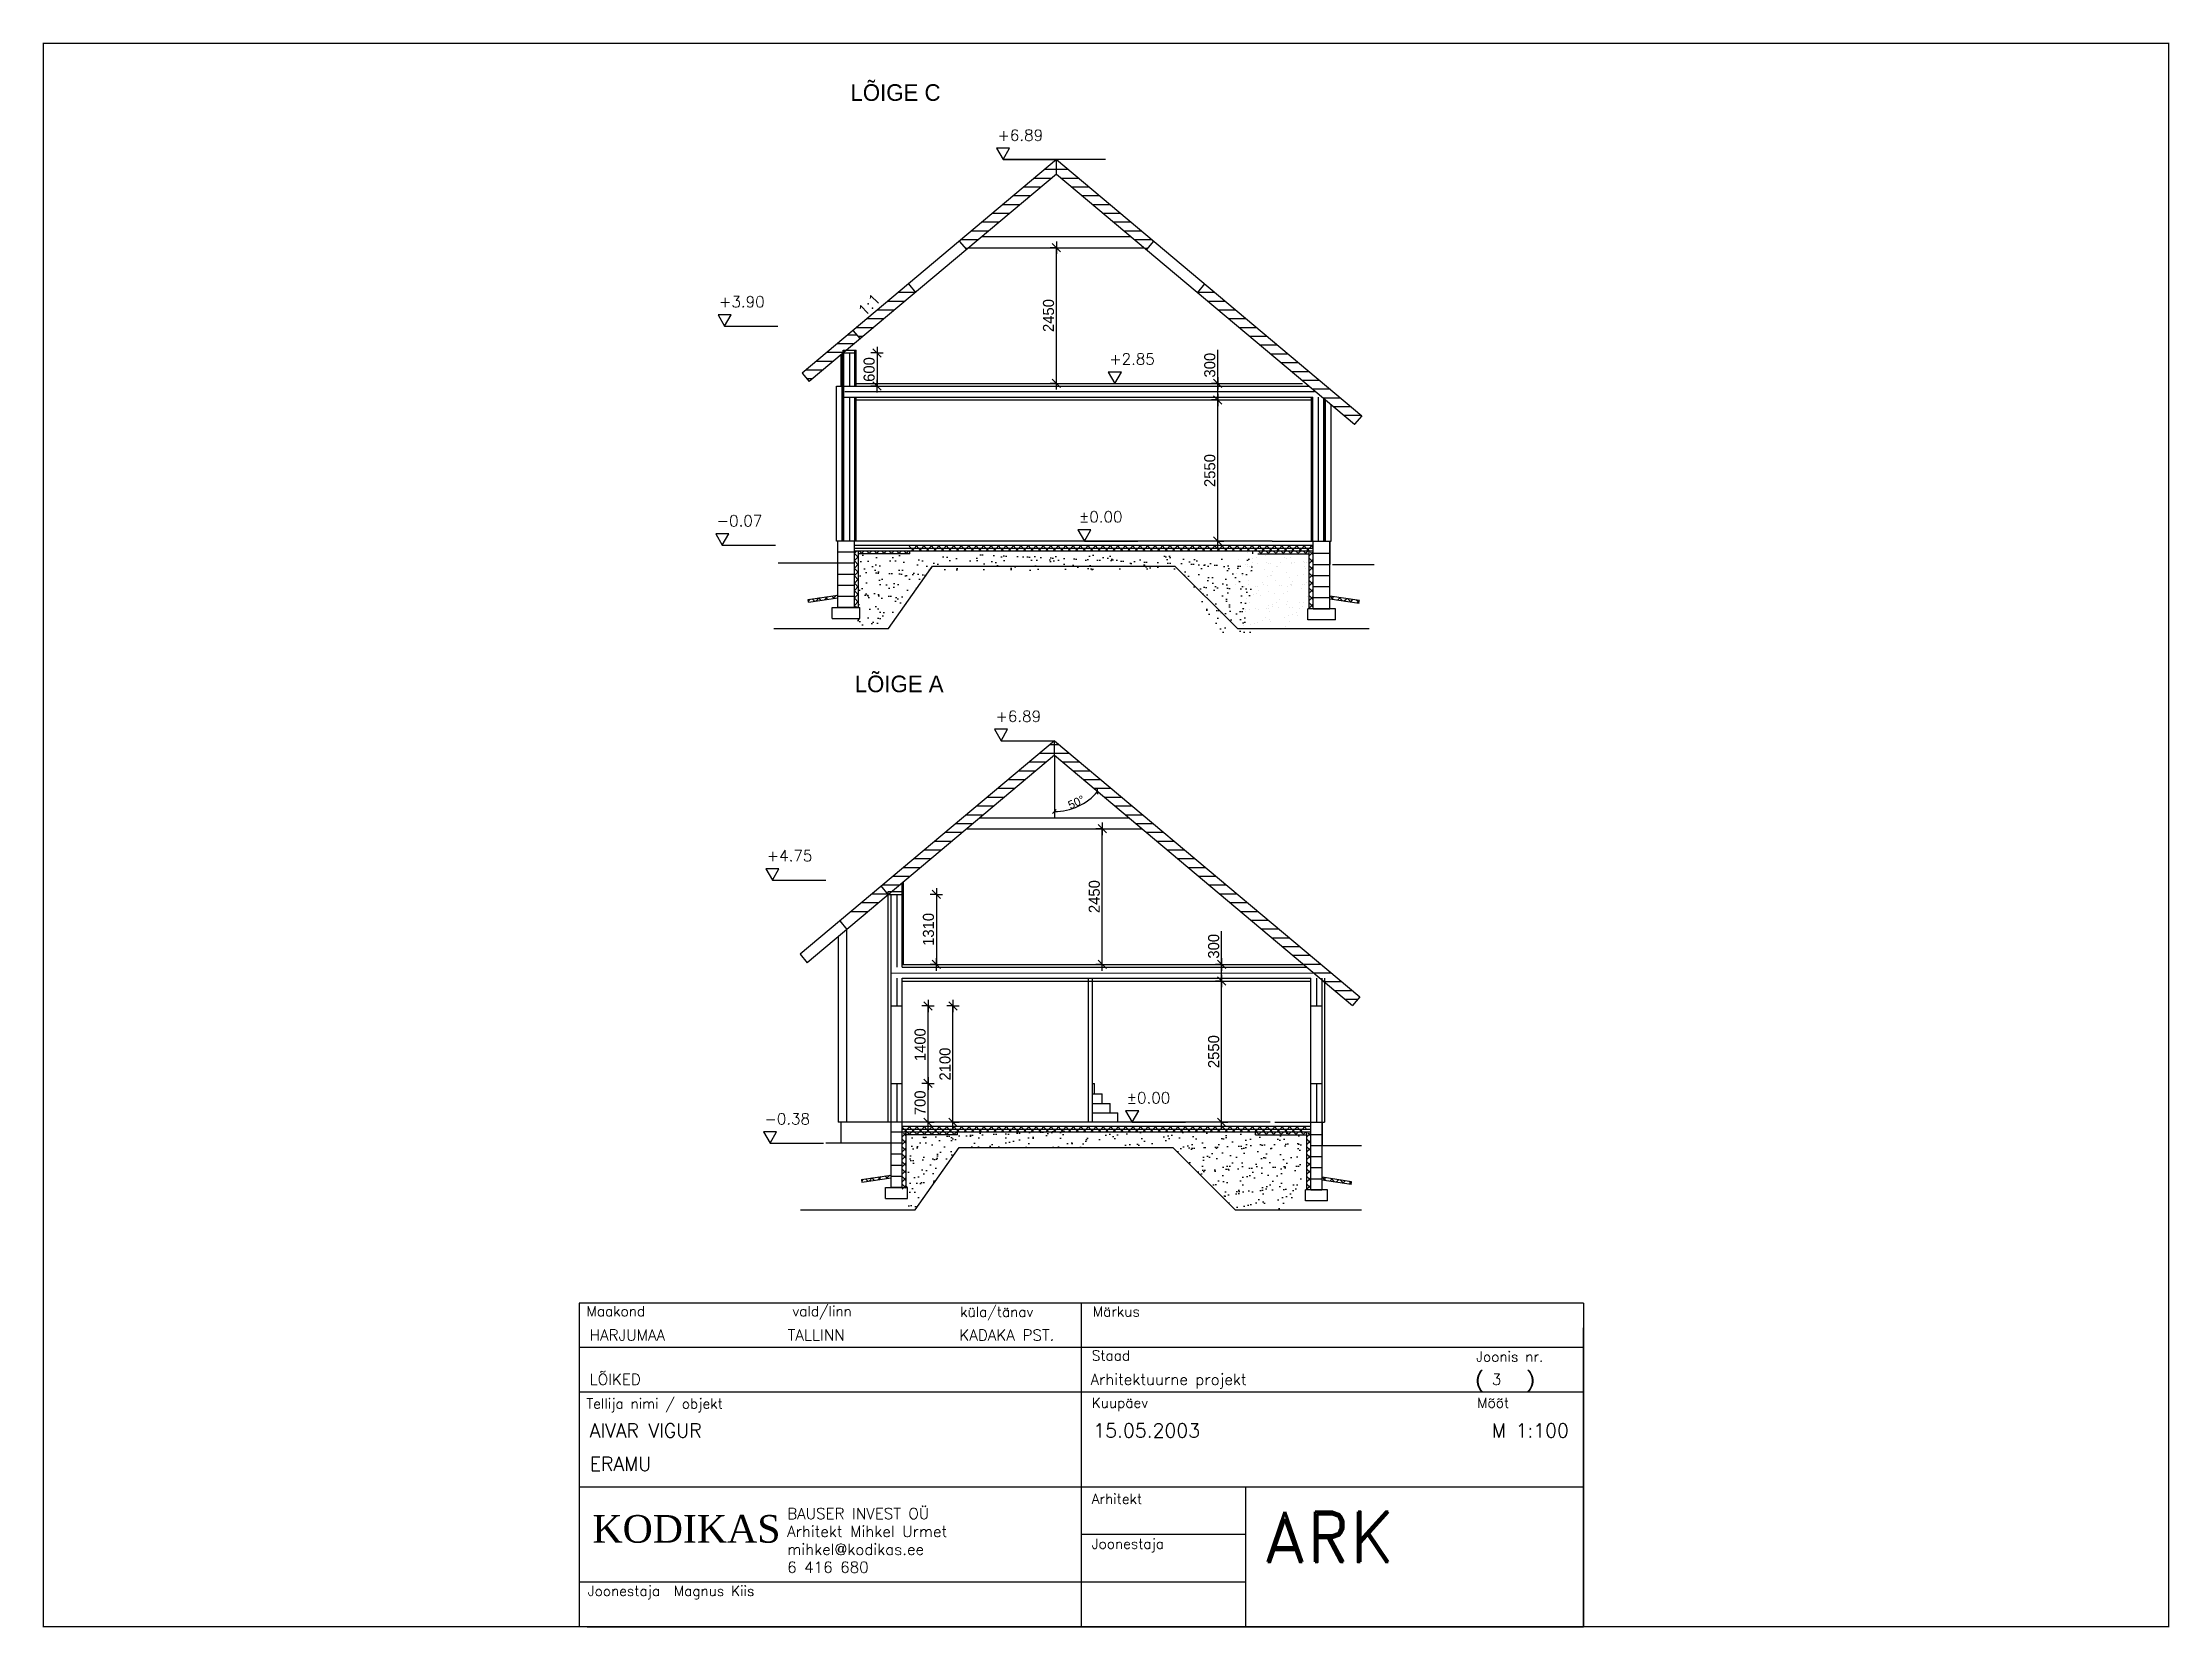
# Model space of a CAD drawing. Header units: millimetres. Extents: x -183747 to 314141, y 291435 to 411008.
# Drawn here: x 7741 to 46169, y 371139 to 399767 of the extents above; entities that cross this region are included whole.
import ezdxf

# ---------------------------------------------------------------- set-up
doc = ezdxf.new("R2010")
doc.units = ezdxf.units.MM
for name, color, linetype in [('ARKKI', 7, 'Continuous'), ('KIINTOKAL', 5, 'Continuous'), ('kollane', 5, 'Continuous'), ('MITAT', 5, 'Continuous'), ('OHUET', 5, 'Continuous'), ('pun', 1, 'Continuous'), ('raam', 7, 'Continuous'), ('RASTERIT', 9, 'Continuous'), ('soojustus', 6, 'Continuous'), ('uks', 5, 'Continuous')]:
    doc.layers.add(name, color=color, linetype=linetype)
doc.styles.add('ROMAND', font='romand')
doc.styles.add('ROMANS', font='romans')
doc.styles.add('TIMES', font='TIMES.TTF')
doc.linetypes.add('BATTING', pattern='A,0.00254,-2.54,[134,ltypeshp.shx,S=2.54,R=0,X=-2.54,Y=0],-5.08,[134,ltypeshp.shx,S=2.54,R=180,X=2.54,Y=0],-2.54', length=10.16254)
doc.dimstyles.new('ISO-25', dxfattribs={"dimtxt": 2.5, "dimasz": 2.5, "dimexe": 1.25, "dimexo": 0.625, "dimgap": 6.25, "dimtad": 1, "dimdec": 0, "dimtxsty": 'Standard', "dimcen": 2.5, "dimadec": 0, "dimazin": 0, "dimtfac": 1, "dimtdec": 0, "dimtmove": 0, "dimatfit": 3, "dimfxl": 0, "dimarcsym": 0})
doc.dimstyles.new('OMA', dxfattribs={"dimscale": 0, "dimtxt": 150, "dimasz": 5, "dimexe": 1, "dimexo": 1, "dimgap": 42, "dimtad": 1, "dimdec": 0, "dimdsep": 46, "dimtxsty": 'ROMANS', "dimblk": 'MITTA', "dimcen": 1, "dimse1": 1, "dimse2": 1, "dimadec": 0, "dimazin": 0, "dimtfac": 1, "dimtdec": 0, "dimtmove": 2, "dimatfit": 3, "dimldrblk": 'MITTA', "dimfxl": 0, "dimtolj": 1, "dimarcsym": 0})
pattern_1 = [(135, (-123693.52, 386241.23), (-67.35192, -67.35192), []), (225, (-123693.52, 386241.23), (67.35192, -67.35192), [])]
pattern_2 = [(135, (-123606.12, 386241.155), (-67.35192, -67.35192), []), (225, (-123606.12, 386241.155), (67.35192, -67.35192), [])]
pattern_3 = [(135, (-123565.5, 396737.04), (-67.35192, -67.35192), []), (225, (-123565.5, 396737.04), (67.35192, -67.35192), [])]
pattern_4 = [(135, (-124555.78, 396737.04), (-67.35192, -67.35192), []), (225, (-124555.78, 396737.04), (67.35192, -67.35192), [])]

msp = doc.modelspace()

# ---------------------------------------------------------------- texts
at = {"layer": 'MITAT', "style": 'ROMANS'}
msp.add_text('1:1', height=200, rotation=44.999999999, dxfattribs=at).set_placement((22592.98714, 394809.19758))
at = {"layer": 'pun'}
for s, p in [('LÕIGE C', (22338.14045, 398713.95662)), ('LÕIGE A', (22414.91483, 388032.62186))]:
    msp.add_text(s, height=300, dxfattribs=at).set_placement(p)

# ---------------------------------------------------------------- blocks, each defined once
blk = doc.blocks.new('ca3l')
at = {"color": 0, "linetype": 'ByBlock', "const_width": 0.14}
blk.add_lwpolyline([(192, 0), (192, 143), (0, 143), (0, 0)], close=True, dxfattribs=at)
blk = doc.blocks.new('kirjanurk')
at = {"layer": 'ARKKI'}
for p, q in [((0, 5846), (-18144, 5846)), ((-18144, 5846), (-18144, 0)), ((-9072, 5846), (-9072, 0)), ((0, 5846), (0, 0)), ((0, 5040), (-18144, 5040)), ((0, 4234), (-18144, 4234)), ((0, 2520), (-18144, 2520)), ((-6098, 0), (-6098, 2520)), ((-6098, 1663), (-9072, 1663)), ((-6098, 806), (-18144, 806)), ((0, 0), (-18144, 0))]:
    blk.add_line(p, q, dxfattribs=at)
for s, height, style, p in [('Maakond', 181.4, 'ROMANS', (-18010, 5608)), ('vald/linn', 181.4, 'ROMANS', (-14291, 5608)), ('küla/tänav', 181.4, 'ROMANS', (-11258, 5595)), ('Märkus', 181.4, 'ROMANS', (-8863, 5602)), ('Staad', 181.4, 'ROMANS', (-8882, 4808)), ('Joonis nr.', 181.4, 'ROMANS', (-1937, 4788)), ('(    )', 252, 'ROMAND', (-1949, 4331)), ('Tellija nimi / objekt', 181.44, 'ROMANS', (-18015, 3938)), ('Kuupäev', 181.4, 'ROMANS', (-8882, 3954)), ('Mõõt', 181.4, 'ROMANS', (-1917, 3954)), ('Arhitekt', 181.4, 'ROMANS', (-8883, 2217)), ('ARK', 907.2, 'ROMAND', (-5780, 1170)), ('Joonestaja', 181.4, 'ROMANS', (-8883, 1407)), ('Joonestaja  Magnus Kiis', 181.44, 'ROMANS', (-17988, 555))]:
    blk.add_text(s, height=height, dxfattribs=dict(at, style=style)).set_placement(p)
at = {"layer": 'MITAT', "style": 'TIMES'}
blk.add_text('KODIKAS', height=500, dxfattribs=at).set_placement((-17904, 1517))
at = {"layer": 'OHUET', "style": 'ROMANS'}
for s, height, p in [('BAUSER INVEST OÜ', 199.58, (-14385, 1943)), ('Arhitekt Mihkel Urmet', 199.58, (-14385, 1620)), ('mihkel@kodikas.ee', 199.58, (-14385, 1297)), ('6 416 680', 199.6, (-14385, 974))]:
    blk.add_text(s, height=height, dxfattribs=at).set_placement(p)
for tag, p, height in [('TÄNAV', (-11274, 5167), 200), ('MAAKOND', (-17954, 5167), 200), ('VALD', (-14374, 5167), 200), ('JOONISE NIMETUS', (-17954, 4367), 200), ('T.P', (-8904, 4367), 200), ('NR', (-1655, 4367), 200), ('NIMI', (-17954, 3417), 250), ('Kuupäev', (-8854, 3417), 250), ('MÕÕT', (-1655, 3417), 250), ('OBJEKT', (-17954, 2817), 250)]:
    blk.add_attdef(tag, p, '', height=height, dxfattribs=at)
blk = doc.blocks.new('MITTA')
at = {"layer": 'Defpoints', "color": 0, "linetype": 'ByBlock'}
blk.add_point((0, 0), dxfattribs=at)
at = {"layer": 'MITAT'}
for p, q in [((37.5, 0), (-37.5, 0)), ((25, 25), (-25, -25)), ((0, 0), (0, 37.5)), ((0, 0), (0, -37.5))]:
    blk.add_line(p, q, dxfattribs=at)
blk = doc.blocks.new('*D199')
at = {"layer": 'Defpoints', "color": 0}
for p in [(23271, 384381), (23271, 383115), (23890, 383115)]:
    blk.add_point(p, dxfattribs=at)
at = {"layer": 'MITAT', "color": 0, "lineweight": -2}
blk.add_line((23890, 384378), (23890, 383118), dxfattribs=at)
at = {"layer": 'MITAT', "color": 0, "lineweight": -2, "xscale": 3, "yscale": 3, "zscale": 3}
for p, rotation in [((23890, 384381), 90), ((23890, 383115), 270)]:
    blk.add_blockref('MITTA', p, dxfattribs=dict(at, rotation=rotation))
at = {"layer": 'MITAT', "color": 0, "insert": (23748, 383748), "char_height": 200, "attachment_point": 5, "rotation": 90}
blk.add_mtext('\\A1;1310', dxfattribs=at)
blk = doc.blocks.new('_Oblique')
at = {"layer": 'pun', "color": 0, "lineweight": -2}
blk.add_line((-0.5, -0.5), (0.5, 0.5), dxfattribs=at)
blk = doc.blocks.new('*D198')
at = {"layer": 'Defpoints', "color": 0}
for p in [(26022, 387157), (26022, 386896), (26315, 385919), (26022, 383666), (30490, 383147)]:
    blk.add_point(p, dxfattribs=at)
at = {"layer": 'KIINTOKAL', "color": 0, "lineweight": -2}
blk.add_arc((26022, 386896), 1020, 270, 320, dxfattribs=at)
at = {"layer": 'KIINTOKAL', "color": 0, "lineweight": -2, "xscale": 70, "yscale": 70, "zscale": 70}
for p, rotation in [((26804, 386240), 50.00000000000014), ((26022, 385876), 179.9999999999997)]:
    blk.add_blockref('_Oblique', p, dxfattribs=dict(at, rotation=rotation))
at = {"layer": 'KIINTOKAL', "color": 0, "insert": (26419, 386045), "char_height": 150, "attachment_point": 5, "rotation": 25}
blk.add_mtext('50°', dxfattribs=at)
blk = doc.blocks.new('*D197')
at = {"layer": 'Defpoints', "color": 0}
for p in [(22409, 394161), (22409, 393561), (22818, 393561)]:
    blk.add_point(p, dxfattribs=at)
at = {"layer": 'MITAT', "color": 0, "lineweight": -2}
blk.add_line((22818, 394158), (22818, 393564), dxfattribs=at)
at = {"layer": 'MITAT', "color": 0, "lineweight": -2, "xscale": 3, "yscale": 3, "zscale": 3}
for p, rotation in [((22818, 394161), 90), ((22818, 393561), 270)]:
    blk.add_blockref('MITTA', p, dxfattribs=dict(at, rotation=rotation))
at = {"layer": 'MITAT', "color": 0, "insert": (22676, 393861), "char_height": 200, "attachment_point": 5, "rotation": 90}
blk.add_mtext('\\A1;600', dxfattribs=at)
blk = doc.blocks.new('KORKEUS100')
at = {"layer": 'OHUET'}
blk.add_line((0, 0), (964, 0), dxfattribs=at)
blk.add_lwpolyline([(118, 205), (-118, 205), (0, 0)], close=True, dxfattribs=at)
at = {"layer": 'OHUET', "style": 'ROMANS'}
blk.add_attdef('%%P0.00', (-100, 340), '', height=200, dxfattribs=at)
blk = doc.blocks.new('*D196')
at = {"layer": 'Defpoints', "color": 0}
for p in [(26892, 393611), (28973, 393611), (26892, 393311)]:
    blk.add_point(p, dxfattribs=at)
at = {"layer": 'MITAT', "color": 0, "lineweight": -2}
for p, q in [((28973, 393611), (28973, 394215)), ((28973, 393314), (28973, 393608))]:
    blk.add_line(p, q, dxfattribs=at)
at = {"layer": 'MITAT', "color": 0, "lineweight": -2, "xscale": 3, "yscale": 3, "zscale": 3}
for p, rotation in [((28973, 393611), 90), ((28973, 393311), 270)]:
    blk.add_blockref('MITTA', p, dxfattribs=dict(at, rotation=rotation))
at = {"layer": 'MITAT', "color": 0, "insert": (28831, 393939), "char_height": 200, "attachment_point": 5, "rotation": 90}
blk.add_mtext('\\A1;300', dxfattribs=at)
blk = doc.blocks.new('*D195')
at = {"layer": 'Defpoints', "color": 0}
for p in [(28973, 393311), (29073, 393311), (29073, 390761)]:
    blk.add_point(p, dxfattribs=at)
at = {"layer": 'MITAT', "color": 0, "lineweight": -2}
blk.add_line((28973, 390764), (28973, 393308), dxfattribs=at)
at = {"layer": 'MITAT', "color": 0, "lineweight": -2, "xscale": 3, "yscale": 3, "zscale": 3}
for p, rotation in [((28973, 393311), 90), ((28973, 390761), 270)]:
    blk.add_blockref('MITTA', p, dxfattribs=dict(at, rotation=rotation))
at = {"layer": 'MITAT', "color": 0, "insert": (28831, 392036), "char_height": 200, "attachment_point": 5, "rotation": 90}
blk.add_mtext('\\A1;2550', dxfattribs=at)
blk = doc.blocks.new('*D194')
at = {"layer": 'Defpoints', "color": 0}
for p in [(26059, 396061), (26509, 396061), (26512, 393611)]:
    blk.add_point(p, dxfattribs=at)
at = {"layer": 'MITAT', "color": 0, "lineweight": -2}
blk.add_line((26059, 393614), (26059, 396058), dxfattribs=at)
at = {"layer": 'MITAT', "color": 0, "lineweight": -2, "xscale": 3, "yscale": 3, "zscale": 3}
for p, rotation in [((26059, 396061), 90), ((26059, 393611), 270)]:
    blk.add_blockref('MITTA', p, dxfattribs=dict(at, rotation=rotation))
at = {"layer": 'MITAT', "color": 0, "insert": (25917, 394836), "char_height": 200, "attachment_point": 5, "rotation": 90}
blk.add_mtext('\\A1;2450', dxfattribs=at)
blk = doc.blocks.new('*D193')
at = {"layer": 'Defpoints', "color": 0}
for p in [(23268, 380965), (23739, 380965), (23268, 380265)]:
    blk.add_point(p, dxfattribs=at)
at = {"layer": 'MITAT', "color": 0, "lineweight": -2}
blk.add_line((23739, 380268), (23739, 380962), dxfattribs=at)
at = {"layer": 'MITAT', "color": 0, "lineweight": -2, "xscale": 3, "yscale": 3, "zscale": 3}
for p, rotation in [((23739, 380965), 90), ((23739, 380265), 270)]:
    blk.add_blockref('MITTA', p, dxfattribs=dict(at, rotation=rotation))
at = {"layer": 'MITAT', "color": 0, "insert": (23597, 380615), "char_height": 200, "attachment_point": 5, "rotation": 90}
blk.add_mtext('\\A1;700', dxfattribs=at)
blk = doc.blocks.new('*D192')
at = {"layer": 'Defpoints', "color": 0}
for p in [(23268, 382365), (24189, 382365), (24289, 380265)]:
    blk.add_point(p, dxfattribs=at)
at = {"layer": 'MITAT', "color": 0, "lineweight": -2}
blk.add_line((24189, 380268), (24189, 382362), dxfattribs=at)
at = {"layer": 'MITAT', "color": 0, "lineweight": -2, "xscale": 3, "yscale": 3, "zscale": 3}
for p, rotation in [((24189, 382365), 90), ((24189, 380265), 270)]:
    blk.add_blockref('MITTA', p, dxfattribs=dict(at, rotation=rotation))
at = {"layer": 'MITAT', "color": 0, "insert": (24047, 381315), "char_height": 200, "attachment_point": 5, "rotation": 90}
blk.add_mtext('\\A1;2100', dxfattribs=at)
blk = doc.blocks.new('*D191')
at = {"layer": 'Defpoints', "color": 0}
for p in [(23268, 382365), (23739, 382365), (23268, 380965)]:
    blk.add_point(p, dxfattribs=at)
at = {"layer": 'MITAT', "color": 0, "lineweight": -2}
blk.add_line((23739, 380968), (23739, 382362), dxfattribs=at)
at = {"layer": 'MITAT', "color": 0, "lineweight": -2, "xscale": 3, "yscale": 3, "zscale": 3}
for p, rotation in [((23739, 382365), 90), ((23739, 380965), 270)]:
    blk.add_blockref('MITTA', p, dxfattribs=dict(at, rotation=rotation))
at = {"layer": 'MITAT', "color": 0, "insert": (23597, 381665), "char_height": 200, "attachment_point": 5, "rotation": 90}
blk.add_mtext('\\A1;1400', dxfattribs=at)
blk = doc.blocks.new('*D190')
at = {"layer": 'Defpoints', "color": 0}
for p in [(29043, 382815), (29143, 382815), (29143, 380265)]:
    blk.add_point(p, dxfattribs=at)
at = {"layer": 'MITAT', "color": 0, "lineweight": -2}
blk.add_line((29043, 380268), (29043, 382812), dxfattribs=at)
at = {"layer": 'MITAT', "color": 0, "lineweight": -2, "xscale": 3, "yscale": 3, "zscale": 3}
for p, rotation in [((29043, 382815), 90), ((29043, 380265), 270)]:
    blk.add_blockref('MITTA', p, dxfattribs=dict(at, rotation=rotation))
at = {"layer": 'MITAT', "color": 0, "insert": (28901, 381540), "char_height": 200, "attachment_point": 5, "rotation": 90}
blk.add_mtext('\\A1;2550', dxfattribs=at)
blk = doc.blocks.new('*D189')
at = {"layer": 'Defpoints', "color": 0}
for p in [(26886, 385565), (27336, 385565), (27340, 383115)]:
    blk.add_point(p, dxfattribs=at)
at = {"layer": 'KIINTOKAL', "color": 0, "lineweight": -2}
blk.add_line((26886, 383118), (26886, 385562), dxfattribs=at)
at = {"layer": 'KIINTOKAL', "color": 0, "lineweight": -2, "xscale": 3, "yscale": 3, "zscale": 3}
for p, rotation in [((26886, 385565), 90), ((26886, 383115), 270)]:
    blk.add_blockref('MITTA', p, dxfattribs=dict(at, rotation=rotation))
at = {"layer": 'KIINTOKAL', "color": 0, "insert": (26744, 384340), "char_height": 200, "attachment_point": 5, "rotation": 90}
blk.add_mtext('\\A1;2450', dxfattribs=at)
blk = doc.blocks.new('*D188')
at = {"layer": 'Defpoints', "color": 0}
for p in [(26962, 383115), (26962, 382815), (29043, 383115)]:
    blk.add_point(p, dxfattribs=at)
at = {"layer": 'MITAT', "color": 0, "lineweight": -2}
for p, q in [((29043, 383115), (29043, 383719)), ((29043, 382818), (29043, 383112))]:
    blk.add_line(p, q, dxfattribs=at)
at = {"layer": 'MITAT', "color": 0, "lineweight": -2, "xscale": 3, "yscale": 3, "zscale": 3}
for p, rotation in [((29043, 383115), 90), ((29043, 382815), 270)]:
    blk.add_blockref('MITTA', p, dxfattribs=dict(at, rotation=rotation))
at = {"layer": 'MITAT', "color": 0, "insert": (28901, 383443), "char_height": 200, "attachment_point": 5, "rotation": 90}
blk.add_mtext('\\A1;300', dxfattribs=at)

# ---------------------------------------------------------------- dimensions: what is measured, and where the dimension line sits
at = {"layer": 'KIINTOKAL'}
dim = msp.add_angular_dim_2l(base=(26314.99229, 385918.64173), line1=((26022.48497, 386895.68399), (30490.1941, 383146.8309)), line2=((26022.48506, 387156.76537), (26022.48506, 383665.61323)), dimstyle='ISO-25', override={"dimtxt": 150, "dimasz": 70, "dimblk1": 'Oblique', "dimblk2": 'Oblique', "dimsah": 1, "dimtix": 1}, dxfattribs=at)
dim.commit()
dim.dimension.update_dxf_attribs({"geometry": '*D198', "text_midpoint": (26419.17069, 386044.98882)})
dim = msp.add_linear_dim(base=(26886.23496, 385565.15033), p1=(27339.5967, 383115.15033), p2=(27336.23496, 385565.15033), angle=90, dimstyle='OMA', override={"dimscale": 1, "dimtxt": 200, "dimasz": 3, "dimdec": 4, "dimtxsty": 'Standard', "dimblk1": 'MITTA', "dimblk2": 'MITTA', "dimsah": 1, "dimtdec": 4, "dimtmove": 0, "dimtzin": 0}, dxfattribs=at)
dim.commit()
dim.dimension.update_dxf_attribs({"geometry": '*D189', "text_midpoint": (26744.23496, 384340.15033)})
at = {"layer": 'MITAT'}
for base, p1, p2, angle, override, picture, middle in [((26058.97492, 396061.03781), (26512.33665, 393611.03781), (26508.97492, 396061.03781), 90, {"dimscale": 1, "dimtxt": 200, "dimasz": 3, "dimdec": 4, "dimtxsty": 'Standard', "dimblk1": 'MITTA', "dimblk2": 'MITTA', "dimsah": 1, "dimtdec": 4, "dimtmove": 0, "dimtzin": 0}, '*D194', (25916.97492, 394836.03781)), ((22817.57884, 393561.03789), (22408.97501, 394161.03789), (22408.97501, 393561.03789), 270, {"dimscale": 1, "dimtxt": 200, "dimasz": 3, "dimdec": 4, "dimtxsty": 'Standard', "dimblk1": 'MITTA', "dimblk2": 'MITTA', "dimsah": 1, "dimtdec": 4, "dimtmove": 0, "dimtzin": 0}, '*D197', (22675.57884, 393861.03789)), ((28972.69635, 393311.03781), (29072.69635, 390761.03781), (29072.69635, 393311.03781), 90, {"dimscale": 1, "dimtxt": 200, "dimasz": 3, "dimdec": 4, "dimtxsty": 'Standard', "dimblk1": 'MITTA', "dimblk2": 'MITTA', "dimsah": 1, "dimtdec": 4, "dimtmove": 0, "dimtzin": 0}, '*D195', (28830.69635, 392036.03781)), ((29042.9056, 382815.15033), (29142.9056, 380265.15033), (29142.9056, 382815.15033), 90, {"dimscale": 1, "dimtxt": 200, "dimasz": 3, "dimdec": 4, "dimtxsty": 'Standard', "dimblk1": 'MITTA', "dimblk2": 'MITTA', "dimsah": 1, "dimtdec": 4, "dimtmove": 0, "dimtzin": 0}, '*D190', (28900.9056, 381540.15033)), ((24189.02866, 382365.15041), (24289.02866, 380265.15041), (23268.30713, 382365.15041), 90, {"dimscale": 1, "dimtxt": 200, "dimasz": 3, "dimdec": 4, "dimtxsty": 'Standard', "dimblk1": 'MITTA', "dimblk2": 'MITTA', "dimsah": 1, "dimtdec": 4, "dimtmove": 0, "dimtzin": 0}, '*D192', (24047.02866, 381315.15041)), ((23739.02866, 382365.15041), (23268.30713, 380965.15041), (23268.30713, 382365.15041), 90, {"dimscale": 1, "dimtxt": 200, "dimasz": 3, "dimdec": 4, "dimtxsty": 'Standard', "dimblk1": 'MITTA', "dimblk2": 'MITTA', "dimsah": 1, "dimtdec": 4, "dimtmove": 1, "dimtzin": 0}, '*D191', (23597.02866, 381665.15041)), ((23739.02866, 380965.15041), (23268.30713, 380265.15041), (23268.30713, 380965.15041), 90, {"dimscale": 1, "dimtxt": 200, "dimasz": 3, "dimdec": 4, "dimtxsty": 'Standard', "dimblk1": 'MITTA', "dimblk2": 'MITTA', "dimsah": 1, "dimtdec": 4, "dimtmove": 0, "dimtzin": 0}, '*D193', (23597.02866, 380615.15041))]:
    dim = msp.add_linear_dim(base=base, p1=p1, p2=p2, angle=angle, dimstyle='OMA', override=override, dxfattribs=at)
    dim.commit()
    dim.dimension.update_dxf_attribs({"geometry": picture, "text_midpoint": middle})
for base, p1, p2, picture, middle in [((28972.69635, 393611.03781), (26892.06899, 393311.03781), (26892.06899, 393611.03781), '*D196', (28972.69635, 393939.37114)), ((29042.9056, 383115.15033), (26962.27824, 382815.15033), (26962.27824, 383115.15033), '*D188', (29042.9056, 383443.48366))]:
    dim = msp.add_linear_dim(base=base, p1=p1, p2=p2, angle=90, dimstyle='OMA', override={"dimscale": 1, "dimtxt": 200, "dimasz": 3, "dimdec": 4, "dimtxsty": 'Standard', "dimblk1": 'MITTA', "dimblk2": 'MITTA', "dimsah": 1, "dimtdec": 4, "dimtmove": 0, "dimtzin": 0}, dxfattribs=at)
    dim.commit()
    dim.dimension.update_dxf_attribs({"geometry": picture, "text_midpoint": middle, "dimtype": 160})
dim = msp.add_linear_dim(base=(23889.63138, 383115.15033), p1=(23271.23497, 384380.84832), p2=(23271.23497, 383115.15033), angle=270, text='1310', dimstyle='OMA', override={"dimscale": 1, "dimtxt": 200, "dimasz": 3, "dimdec": 4, "dimtxsty": 'Standard', "dimblk1": 'MITTA', "dimblk2": 'MITTA', "dimsah": 1, "dimtdec": 4, "dimtmove": 0, "dimtzin": 0}, dxfattribs=at)
dim.commit()
dim.dimension.update_dxf_attribs({"geometry": '*D199', "text_midpoint": (23747.63138, 383747.99933)})

# ---------------------------------------------------------------- hatches: boundary and pattern name
at = {"layer": 'pun'}
h = msp.add_hatch(dxfattribs=at)
h.set_pattern_fill('ANSI31', color=256, scale=50, angle=135, style=0)
h.set_pattern_definition([(180, (-27820.04, 168085.1), (-1e-14, -158.75), [])])
h.paths.add_polyline_path([(23512.29084, 395254.64972), (23383.73332, 395407.85861), (22381.96168, 394567.2724), (22510.51921, 394414.06351)])
h.paths.add_polyline_path([(24302.98665, 396179.20374), (24431.54418, 396025.99485), (26058.97492, 397391.57139), (26058.97492, 397652.65285)])
h.paths.add_polyline_path([(27686.40585, 396025.9947), (27814.96337, 396179.20358), (26058.97501, 397652.65277), (26058.97501, 397391.57131)])
h.paths.add_polyline_path([(28734.2167, 395407.85845), (28605.65918, 395254.64956), (31445.93739, 392871.37317), (31574.49491, 393024.58206)])
h = msp.add_hatch(dxfattribs=at)
h.set_pattern_fill('ANSI31', color=256, scale=50, angle=135, style=0)
h.set_pattern_definition([(7e-15, (49202.7, 418302.32), (4e-15, 158.75), [])])
h.paths.add_polyline_path([(22510.51921, 394414.06351), (22381.96168, 394567.2724), (21462.70835, 393795.92727), (21591.26587, 393642.71838)])
h = msp.add_hatch(dxfattribs=at)
h.set_pattern_fill('ANSI37', color=256, scale=30, angle=270, style=0)
h.set_pattern_definition(pattern_4)
h.paths.add_polyline_path([(22483.97501, 389561.03789), (22408.97501, 389561.03789), (22408.97501, 390361.03789), (22408.97501, 390581.03789), (22483.97501, 390581.03789)])
h = msp.add_hatch(dxfattribs=at)
h.set_pattern_fill('ANSI37', color=256, scale=30, angle=270, style=0)
h.set_pattern_definition(pattern_4)
h.paths.add_polyline_path([(23408.97501, 390581.03789), (23408.97501, 390531.03789), (22483.97501, 390531.03789), (22483.97501, 390581.03789)])
h = msp.add_hatch(dxfattribs=at)
h.set_pattern_fill('ANSI37', color=256, scale=30, angle=90, style=0)
h.set_pattern_definition(pattern_3)
h.paths.add_polyline_path([(23399.25761, 390681.03789), (23399.25761, 390631.03789), (30699.25761, 390631.03789), (30699.25761, 390681.03789)])
h = msp.add_hatch(dxfattribs=at)
h.set_pattern_fill('ANSI37', color=256, scale=30, angle=90, style=0)
h.set_pattern_definition(pattern_3)
h.paths.add_polyline_path([(23399.25761, 390631.03789), (23399.25761, 390581.03789), (30699.25761, 390581.03789), (30699.25761, 390631.03789)])
h = msp.add_hatch(dxfattribs=at)
h.set_pattern_fill('ANSI37', color=256, scale=30, angle=270, style=0)
h.set_pattern_definition([(135, (-117343.43, 396737.04), (-67.35192, -67.35192), []), (225, (-117343.43, 396737.04), (67.35192, -67.35192), [])])
h.paths.add_polyline_path([(30621.32204, 390581.03789), (30621.32204, 390531.03789), (29696.32204, 390531.03789), (29696.32204, 390581.03789)])
h = msp.add_hatch(dxfattribs=at)
h.set_pattern_fill('ANSI37', color=256, scale=30, angle=90, style=0)
h.set_pattern_definition([(135, (-123565.03, 396737.04), (-67.35192, -67.35192), []), (225, (-123565.03, 396737.04), (67.35192, -67.35192), [])])
h.paths.add_polyline_path([(30624.72492, 389541.03781), (30699.72492, 389541.03781), (30699.72492, 390341.03781), (30699.72492, 390561.03781), (30624.72492, 390561.03781)])
h = msp.add_hatch(dxfattribs=at)
h.set_pattern_fill('ANSI31', color=256, scale=50, angle=-45, style=0)
h.set_pattern_definition([(360, (49166.2, 419633.73), (4e-14, 158.75), [])])
h.paths.add_polyline_path([(26022.48497, 387156.76544), (26022.48497, 386895.68399), (31409.44744, 382375.48576), (31538.00496, 382528.69465)])
h.paths.add_polyline_path([(26022.48497, 386895.68399), (26022.48497, 387156.76544), (22345.47164, 384071.38492), (22474.02916, 383918.17603)])
h = msp.add_hatch(dxfattribs=at)
h.set_pattern_fill('ANSI37', color=256, scale=30, angle=90, style=0)
h.set_pattern_definition(pattern_1)
h.paths.add_polyline_path([(23271.23497, 380185.22913), (23271.23497, 380135.22913), (30571.23497, 380135.22913), (30571.23497, 380185.22913)])
h = msp.add_hatch(dxfattribs=at)
h.set_pattern_fill('ANSI37', color=256, scale=30, angle=90, style=0)
h.set_pattern_definition(pattern_1)
h.paths.add_polyline_path([(23271.23497, 380135.22913), (23271.23497, 380085.22913), (30571.23497, 380085.22913), (30571.23497, 380135.22913)])
h = msp.add_hatch(dxfattribs=at)
h.set_pattern_fill('ANSI37', color=256, scale=30, angle=90, style=0)
h.set_pattern_definition([(135, (-130918.52, 386241.155), (-67.35192, -67.35192), []), (225, (-130918.52, 386241.155), (67.35192, -67.35192), [])])
h.paths.add_polyline_path([(23271.23497, 379045.15041), (23346.23497, 379045.15041), (23346.23497, 379845.15041), (23346.23497, 380065.15041), (23271.23497, 380065.15041)])
h = msp.add_hatch(dxfattribs=at)
h.set_pattern_fill('ANSI37', color=256, scale=30, angle=90, style=0)
h.set_pattern_definition(pattern_1)
h.paths.add_polyline_path([(24271.23497, 380085.22913), (24271.23497, 380035.22913), (23346.23497, 380035.22913), (23346.23497, 380085.22913)])
h = msp.add_hatch(dxfattribs=at)
h.set_pattern_fill('ANSI37', color=256, scale=30, angle=90, style=0)
h.set_pattern_definition([(135, (-117381.12, 386241.23), (-67.35192, -67.35192), []), (225, (-117381.12, 386241.23), (67.35192, -67.35192), [])])
h.paths.add_polyline_path([(30583.63784, 380085.22913), (30583.63784, 380035.22913), (29658.63784, 380035.22913), (29658.63784, 380085.22913)])
h = msp.add_hatch(dxfattribs=at)
h.set_pattern_fill('ANSI37', color=256, scale=30, angle=90, style=0)
h.set_pattern_definition(pattern_2)
h.paths.add_polyline_path([(30583.63784, 379045.15041), (30658.63784, 379045.15041), (30658.63784, 379845.15041), (30658.63784, 380065.15041), (30583.63784, 380065.15041)])
at = {"layer": 'uks'}
h = msp.add_hatch(dxfattribs=at)
h.set_pattern_fill('AR-SAND', color=256, scale=6, angle=225, style=0)
h.set_pattern_definition([(97.5, (176631, 396669.13), (214.4288, 200.8521), [0, -231.648, 0, -259.08, 0, -247.65]), (127.5, (176631, 396669.13), (113.4066, 494.8397), [0, -124.968, 0, -208.788, 0, -80.01]), (167.5, (176763.56, 396536.58), (-334.9799, 336.1994), [0, -76.2, 0, -274.32, 0, -358.14]), (177.5, (176763.56, 396536.6), (-229.3687, 418.5305), [0, -38.1, 0, -179.832, 0, -205.74])])
h.paths.add_polyline_path([(28254.72074, 390238.4064), (23874.46776, 390238.4064), (22747.38553, 389112.41178), (22466.25438, 389112.41178), (22466.25438, 389273.12791), (22466.25438, 389473.12791), (22441.25438, 389473.12791), (22441.25438, 390513.12791), (28666.25438, 390513.12791), (28666.25438, 390463.12791), (29591.25438, 390463.12791), (29591.25438, 389493.12791), (29566.25438, 389493.12791), (29566.25438, 389293.12791), (29566.25438, 389112.41178), (29048.80145, 389112.41178)])
h = msp.add_hatch(dxfattribs=at)
h.set_pattern_fill('ANSI37', color=256, scale=30, angle=270, style=0)
h.set_pattern_definition([(135, (-124655.78, 396737.04), (-67.35192, -67.35192), []), (225, (-124655.78, 396737.04), (67.35192, -67.35192), [])])
h.paths.add_polyline_path([(22108.97501, 389735.75366), (22108.97501, 389786.31202), (21574.88129, 389706.27041), (21582.29176, 389656.82261)])
h = msp.add_hatch(dxfattribs=at)
h.set_pattern_fill('ANSI37', color=256, scale=30, angle=90, style=0)
h.set_pattern_definition([(135, (-123465.03, 396737.04), (-67.35192, -67.35192), []), (225, (-123465.03, 396737.04), (67.35192, -67.35192), [])])
h.paths.add_polyline_path([(30999.72492, 389766.31195), (30999.72492, 389715.75358), (31526.40817, 389636.82253), (31533.81864, 389686.27033)])
h = msp.add_hatch(dxfattribs=at)
h.set_pattern_fill('AR-SAND', color=256, scale=6, angle=45, style=0)
h.set_pattern_definition([(82.5, (49162.02, 419633.73), (-214.4288, 200.8521), [0, -231.648, 0, -259.08, 0, -247.65]), (52.5, (49162, 419633.73), (-113.4066, 494.8397), [0, -124.968, 0, -208.788, 0, -80.01]), (12.5, (49029.47, 419501.18), (334.9799, 336.1994), [0, -76.2, 0, -274.32, 0, -358.14]), (2.5, (49029.47, 419501.18), (229.3687, 418.5305), [0, -38.1, 0, -179.832, 0, -205.74])])
h.paths.add_polyline_path([(23368.2994, 380105.15041), (23368.2994, 380055.15041), (23346.23497, 380055.15041), (23346.23497, 379085.15041), (23371.23497, 379085.15041), (23371.23497, 378684.43428), (23507.83348, 378684.43428), (24301.91419, 379810.4289), (28160.08602, 379810.4289), (29287.16825, 378684.43428), (30468.2994, 378684.43428), (30468.2994, 378845.15041), (30468.2994, 379045.15041), (30493.2994, 379045.15041), (30493.2994, 380105.15041)])
h = msp.add_hatch(dxfattribs=at)
h.set_pattern_fill('ANSI37', color=256, scale=30, angle=90, style=0)
h.set_pattern_definition([(135, (-123693.52, 386261.155), (-67.35192, -67.35192), []), (225, (-123693.52, 386261.155), (67.35192, -67.35192), [])])
h.paths.add_polyline_path([(23071.23497, 379259.86618), (23071.23497, 379310.42454), (22537.14125, 379230.38293), (22544.55171, 379180.93513)])
h = msp.add_hatch(dxfattribs=at)
h.set_pattern_fill('ANSI37', color=256, scale=30, angle=90, style=0)
h.set_pattern_definition(pattern_2)
h.paths.add_polyline_path([(30858.63784, 379270.42454), (30858.63784, 379219.86618), (31385.32109, 379140.93513), (31392.73156, 379190.38293)])

# ---------------------------------------------------------------- linework, layer by layer
for p, q in [((26058.97501, 397652.65292), (21462.70835, 393795.92727)), ((26058.97501, 397391.57147), (21591.26587, 393642.71838)), ((26058.97492, 397652.65285), (31574.49491, 393024.58206)), ((26058.97492, 397391.57139), (26058.97492, 397652.65285)), ((26058.97492, 397391.57139), (26058.97492, 397652.65285)), ((26058.97492, 397391.57139), (26058.97492, 397652.65285)), ((26058.97492, 397391.57139), (26058.97492, 397652.65285)), ((26058.97492, 397391.57139), (31445.93739, 392871.37317)), ((26058.97501, 397391.57147), (26058.97501, 397652.65292)), ((26058.97501, 397391.57147), (26058.97501, 397652.65292)), ((26058.97501, 397391.57147), (26058.97501, 397652.65292)), ((26058.97501, 397391.57147), (26058.97501, 397652.65292)), ((24711.65756, 396261.03789), (26058.97492, 396261.03789)), ((26058.97492, 396261.03781), (27406.29237, 396261.03781)), ((24302.98673, 396179.20365), (24431.54425, 396025.99476)), ((24473.30684, 396061.03789), (26058.97492, 396061.03789)), ((26058.97492, 396061.03781), (27644.64309, 396061.03781)), ((27814.96337, 396179.20358), (27686.40585, 396025.9947)), ((23383.7334, 395407.85852), (23512.29092, 395254.64963)), ((28734.2167, 395407.85845), (28605.65918, 395254.64956)), ((22381.96168, 394567.2724), (22510.51921, 394414.06351)), ((22166.97492, 393561.03789), (22166.97494, 394125.79584)), ((22186.97492, 393561.03789), (22186.97494, 394142.57783)), ((22208.97483, 390761.03789), (22208.97495, 394211.03802)), ((22208.97501, 394211.03789), (22443.97495, 394211.03789)), ((22208.97501, 394161.03789), (22408.97501, 394161.03789)), ((22220.97483, 390761.03802), (22220.97495, 394211.03802)), ((22418.97492, 393561.03801), (22418.97495, 394211.03801)), ((22430.97492, 393561.03801), (22430.97495, 394211.03801)), ((22443.97492, 393561.03801), (22443.97495, 394211.03801)), ((21462.70835, 393795.92727), (21591.26587, 393642.71838)), ((22086.97483, 390761.03789), (22086.97492, 393561.03789)), ((22086.97492, 393561.03789), (22186.97492, 393561.03789)), ((22186.97483, 390761.03789), (22186.97492, 393561.03789)), ((22220.97492, 393561.03789), (26058.97492, 393561.03789)), ((22443.97493, 393611.03781), (26058.97492, 393611.03781)), ((26058.97492, 393611.03781), (30504.85171, 393611.03781)), ((26058.97492, 393561.03781), (30624.02707, 393561.03781)), ((22208.97501, 393361.03789), (26058.97492, 393361.03789)), ((22418.97483, 390761.03801), (22418.97492, 393361.03801)), ((22430.97483, 390761.03801), (22430.97492, 393361.03801)), ((22430.97492, 393311.03789), (26058.97492, 393311.03789)), ((22443.97483, 390761.03801), (22443.97492, 393361.03801)), ((26058.97492, 393361.03781), (30689.72483, 393361.03781)), ((26058.97492, 393311.03781), (30664.72483, 393311.03781)), ((30664.72492, 390761.03823), (30664.72483, 393361.03823)), ((30677.72492, 390761.03823), (30677.72483, 393361.03823)), ((30689.72492, 390761.03823), (30689.72483, 393361.03823)), ((30887.72492, 390761.03823), (30887.72483, 393339.76912)), ((30899.72492, 390761.03781), (30899.72483, 393329.69992)), ((30921.72492, 390761.03781), (30921.72483, 393311.23973)), ((31021.72492, 390761.03781), (31021.72483, 393227.32977)), ((31574.49491, 393024.58206), (31445.93739, 392871.37317)), ((26058.97492, 390761.03789), (22086.97483, 390761.03789)), ((22108.97501, 390361.03789), (22108.97483, 390761.03789)), ((22408.97501, 390761.03789), (22208.97501, 390761.03789)), ((22408.97501, 390361.03789), (22408.97501, 390761.03789)), ((26146.32204, 390681.03789), (22408.97501, 390681.03789)), ((29958.97492, 390761.03781), (26058.97492, 390761.03781)), ((30699.25761, 390681.03789), (26146.32204, 390681.03789)), ((29958.97492, 390761.03781), (31021.72492, 390761.03781)), ((30699.72492, 389541.03781), (30699.72492, 390761.03781)), ((30999.72492, 390341.03781), (30999.72492, 390761.03781)), ((30999.72492, 390761.03781), (30999.72492, 390341.03781)), ((22108.97501, 389561.03789), (22108.97501, 390361.03789)), ((22408.97501, 389561.03789), (22408.97501, 390361.03789)), ((30999.72492, 389541.03781), (30999.72492, 390341.03781)), ((22008.97501, 389561.03789), (22508.97501, 389561.03789)), ((22008.97501, 389361.03789), (22008.97501, 389561.03789)), ((22008.97501, 389361.03789), (22508.97501, 389361.03789)), ((22408.97501, 389561.03789), (22108.97501, 389561.03789)), ((22508.97501, 389361.03789), (22508.97501, 389561.03789)), ((31099.72492, 389541.03781), (30599.72492, 389541.03781)), ((30599.72492, 389341.03781), (30599.72492, 389541.03781)), ((31099.72492, 389341.03781), (30599.72492, 389341.03781)), ((30696.32204, 389541.03781), (30996.32204, 389541.03781)), ((31099.72492, 389341.03781), (31099.72492, 389541.03781)), ((26022.48497, 387156.76544), (21426.21831, 383300.03979)), ((26022.48497, 387156.76544), (31538.00496, 382528.69465)), ((26022.48497, 386895.68399), (26022.48497, 387156.76544)), ((26022.48497, 386895.68399), (26022.48497, 387156.76544)), ((26022.48497, 386895.68399), (26022.48497, 387156.76544)), ((26022.48497, 386895.68399), (26022.48497, 387156.76544)), ((26022.48497, 386895.68399), (21554.77583, 383146.8309)), ((26022.48497, 386895.68399), (31409.44744, 382375.48576)), ((24436.81679, 385565.15041), (27608.15314, 385565.15041)), ((24675.16751, 385765.15041), (27369.80242, 385765.15041)), ((23021.23497, 380265.15041), (23021.23497, 384430.84832)), ((23021.23497, 384430.84832), (23296.23497, 384430.84832)), ((23021.23497, 384380.84832), (23271.23497, 384380.84832)), ((23071.23497, 383065.15041), (23071.23497, 384380.84832)), ((23271.23497, 383065.15041), (23271.23497, 384587.11113)), ((23283.23497, 383115.15033), (23283.23497, 384597.18032)), ((23296.23497, 383115.15033), (23296.23497, 384608.08862)), ((22143.92745, 383902.26926), (22272.48497, 383749.06037)), ((22122.48497, 380265.15041), (22122.48497, 383623.19542)), ((22272.48497, 380265.15041), (22272.48497, 383749.06037)), ((21426.21831, 383300.03979), (21554.77583, 383146.8309)), ((23071.23497, 379085.15041), (23071.23497, 383065.15041)), ((23271.23497, 383115.15033), (26886.23496, 383115.15033)), ((23271.23497, 383065.15041), (30587.53712, 383065.15041)), ((23271.23497, 382865.15041), (30658.63784, 382865.15041)), ((23271.23497, 379085.15041), (23271.23497, 382865.15041)), ((23271.23497, 382815.15041), (26886.23496, 382815.15041)), ((26886.23496, 383115.15033), (30527.94954, 383115.15033)), ((26886.23496, 382815.15033), (30658.63784, 382815.15033)), ((30658.63784, 380265.15041), (30658.63784, 382865.15041)), ((30858.63784, 380265.15041), (30858.63784, 382865.15041)), ((30908.63784, 380265.15041), (30908.63784, 382865.15041)), ((23071.23497, 382365.15041), (23271.23497, 382365.15041)), ((30658.63784, 382365.15041), (30858.63784, 382365.15041)), ((31538.00496, 382528.69465), (31409.44744, 382375.48576)), ((23071.23497, 380965.15041), (23271.23497, 380965.15041)), ((30658.63784, 380965.15041), (30858.63784, 380965.15041)), ((29918.2994, 380265.15041), (22118.2994, 380265.15041)), ((22372.48497, 380265.15041), (22172.48497, 380265.15041)), ((22172.48497, 379885.15041), (22172.48497, 380265.15041)), ((23071.23497, 379885.15041), (23071.23497, 380285.15041)), ((23271.23497, 379885.15041), (23271.23497, 380285.15041)), ((30658.63784, 380185.22913), (23271.23497, 380185.22913)), ((30005.23497, 380265.15041), (30905.23497, 380265.15041)), ((30658.63784, 379045.15041), (30658.63784, 380265.15041)), ((30858.63784, 380265.15041), (30858.63784, 379845.15041)), ((30858.63784, 379845.15041), (30858.63784, 380245.15041)), ((23071.23497, 379085.15041), (23071.23497, 379885.15041)), ((23271.23497, 379085.15041), (23271.23497, 379885.15041)), ((30858.63784, 379045.15041), (30858.63784, 379845.15041)), ((22971.23497, 379085.15041), (23371.23497, 379085.15041)), ((22971.23497, 378885.15041), (22971.23497, 379085.15041)), ((23271.23497, 379085.15041), (23071.23497, 379085.15041)), ((23371.23497, 378885.15041), (23371.23497, 379085.15041)), ((30958.63784, 379045.15041), (30558.63784, 379045.15041)), ((30558.63784, 378845.15041), (30558.63784, 379045.15041)), ((30655.23497, 379045.15041), (30855.23497, 379045.15041)), ((30958.63784, 378845.15041), (30958.63784, 379045.15041)), ((22971.23497, 378885.15041), (23371.23497, 378885.15041)), ((30958.63784, 378845.15041), (30558.63784, 378845.15041))]:
    msp.add_line(p, q)
at = {"layer": 'KIINTOKAL'}
for p, q in [((26947.5428, 397652.65292), (25094.89394, 397652.65292)), ((26022.48497, 386895.68399), (26022.48497, 385765.15041))]:
    msp.add_line(p, q, dxfattribs=at)
at = {"layer": 'kollane'}
for p, q in [((23021.23497, 384380.84832), (22892.67745, 384534.05721)), ((26639.58872, 380265.15041), (26639.58872, 382865.15041)), ((26710.2994, 380265.15041), (26710.2994, 382865.15041)), ((26745.56159, 380775.15041), (26745.56159, 380965.15041)), ((26886.98295, 380605.15041), (26886.98295, 380775.15041)), ((27028.4043, 380435.15041), (27028.4043, 380605.15041)), ((27169.82566, 380265.15041), (27169.82566, 380435.15041))]:
    msp.add_line(p, q, dxfattribs=at)
at = {"layer": 'raam'}
for p, q in [((35579.76975, 371153.05358), (35579.76975, 376553.05358)), ((17579.77464, 371153.05358), (35579.76975, 371153.05358))]:
    msp.add_line(p, q, dxfattribs=at)
at = {"layer": 'soojustus', "linetype": 'BATTING', "ltscale": 9.6}
for p, q in [((22318.20764, 394161.03802), (22318.20762, 393561.03802)), ((22318.20761, 393361.03802), (22318.20752, 390761.03802)), ((30790.49213, 393361.03823), (30790.49222, 390761.03823))]:
    msp.add_line(p, q, dxfattribs=at)
at = {"layer": 'soojustus', "linetype": 'BATTING', "ltscale": 10}
for p, q in [((22238.12177, 393461.25075), (30720.18278, 393461.68848)), ((23173.0376, 384380.84832), (23173.0376, 383065.15041)), ((23071.23497, 382955.06631), (30709.90028, 382962.47553)), ((23173.0376, 382865.15041), (23173.0376, 382365.15041)), ((30760.44047, 382865.15041), (30760.44047, 382365.15041)), ((23173.0376, 380965.15041), (23173.0376, 380265.15041)), ((30757.0376, 380968.00576), (30757.0376, 380268.00576))]:
    msp.add_line(p, q, dxfattribs=at)
at = {"layer": 'uks'}
for p, q in [((22108.97501, 390341.03789), (22108.97483, 390761.03789)), ((22408.97501, 390561.03789), (22108.97501, 390561.03789)), ((26146.32204, 390631.03789), (22408.97501, 390631.03789)), ((26146.32204, 390581.03789), (22408.97501, 390581.03789)), ((22483.97501, 389561.03789), (22483.97501, 390581.03789)), ((23408.97501, 390531.03789), (22483.97501, 390531.03789)), ((23408.97501, 390531.03789), (23408.97501, 390581.03789)), ((30699.25761, 390631.03789), (26146.32204, 390631.03789)), ((30699.25761, 390581.03789), (26146.32204, 390581.03789)), ((29503.01561, 390560.47308), (29503.01561, 390560.47308)), ((29595.32258, 390450.57322), (29595.32258, 390450.57322)), ((29608.97492, 390531.03789), (29608.97492, 390581.03789)), ((29678.78867, 390471.67562), (29678.78867, 390471.67562)), ((29699.72492, 390531.03789), (30624.72492, 390531.03789)), ((29843.56812, 390506.58466), (29843.56812, 390506.58466)), ((30090.32174, 390551.26389), (30090.32174, 390551.26389)), ((30171.18209, 390470.7412), (30171.18209, 390470.7412)), ((30209.54829, 390455.17147), (30209.54829, 390455.17147)), ((30219.88909, 390534.2174), (30219.88909, 390534.2174)), ((30283.94205, 390471.66417), (30283.94205, 390471.66417)), ((30334.98668, 390580.07802), (30334.98668, 390580.07802)), ((30551.75957, 390531.03789), (30551.75957, 390531.03789)), ((30624.72492, 389541.03781), (30624.72492, 390581.03781)), ((30699.72492, 390541.03781), (30999.72492, 390541.03781)), ((22108.97501, 390361.03789), (21031.06128, 390361.03789)), ((22408.97501, 390361.03789), (22108.97501, 390361.03789)), ((22408.97501, 390161.03789), (22108.97501, 390161.03789)), ((23026.42794, 389180.32176), (23820.50865, 390306.31638)), ((23820.50865, 390306.31638), (26058.97492, 390306.31638)), ((26058.97492, 390306.3163), (28200.76154, 390306.3163)), ((28200.76154, 390306.3163), (29327.84377, 389180.32169)), ((29318.33283, 390176.22778), (29318.33283, 390176.22778)), ((29350.65764, 390421.7591), (29350.65764, 390421.7591)), ((29350.82819, 390044.2692), (29350.82819, 390044.2692)), ((29426.90388, 390143.41298), (29426.90388, 390143.41298)), ((29467.40148, 390345.57607), (29467.40148, 390345.57607)), ((29505.46521, 390347.23797), (29505.46521, 390347.23797)), ((29517.68637, 390301.78938), (29517.68637, 390301.78938)), ((29554.00597, 390309.05564), (29554.00597, 390309.05564)), ((29565.08645, 390220.907), (29565.08645, 390220.907)), ((29592.08012, 390318.28207), (29592.08012, 390318.28207)), ((29602.71297, 390372.53184), (29602.71297, 390372.53184)), ((29685.12605, 390355.08213), (29685.12605, 390355.08213)), ((29809.75139, 390249.72113), (29809.75139, 390249.72113)), ((29859.89764, 390377.65579), (29859.89764, 390377.65579)), ((29874.5684, 390118.97209), (29874.5684, 390118.97209)), ((29890.67023, 390364.05639), (29890.67023, 390364.05639)), ((29919.2973, 390142.47856), (29919.2973, 390142.47856)), ((29928.73397, 390365.71829), (29928.73397, 390365.71829)), ((29948.96216, 390135.46478), (29948.96216, 390135.46478)), ((29968.00431, 390205.95477), (29968.00431, 390205.95477)), ((30024.1802, 390048.86903), (30024.1802, 390048.86903)), ((30044.08, 390305.09855), (30044.08, 390305.09855)), ((30057.99693, 390305.73257), (30057.99693, 390305.73257)), ((30108.39481, 390373.56245), (30108.39481, 390373.56245)), ((30216.77968, 390194.8385), (30216.77968, 390194.8385)), ((30272.42574, 390104.88048), (30272.42574, 390104.88048)), ((30304.75055, 390350.4118), (30304.75055, 390350.4118)), ((30313.93899, 390382.5367), (30313.93899, 390382.5367)), ((30352.00273, 390384.1986), (30352.00273, 390384.1986)), ((30409.37134, 390138.52147), (30409.37134, 390138.52147)), ((30519.17936, 390149.5597), (30519.17936, 390149.5597)), ((30531.66357, 390392.04276), (30531.66357, 390392.04276)), ((30536.47342, 390304.16413), (30536.47342, 390304.16413)), ((30549.41549, 390379.22592), (30549.41549, 390379.22592)), ((30566.43033, 390272.35418), (30566.43033, 390272.35418)), ((30585.18043, 390367.64033), (30585.18043, 390367.64033)), ((30699.72492, 390341.03781), (30999.72492, 390341.03781)), ((30699.72492, 390141.03781), (30999.72492, 390141.03781)), ((31046.32204, 390341.03781), (31797.61508, 390341.03781)), ((21574.88129, 389706.27041), (22108.97501, 389786.31202)), ((21582.29176, 389656.82261), (21574.88129, 389706.27041)), ((21582.29176, 389656.82261), (22108.97501, 389735.75366)), ((22408.97501, 389961.03789), (22108.97501, 389961.03789)), ((22408.97501, 389761.03789), (22108.97501, 389761.03789)), ((29302.12118, 389980.793), (29302.12118, 389980.793)), ((29455.75739, 389936.55166), (29455.75739, 389936.55166)), ((29498.94492, 389718.51215), (29498.94492, 389718.51215)), ((29524.91775, 390041.4564), (29524.91775, 390041.4564)), ((29532.76164, 389975.37568), (29532.76164, 389975.37568)), ((29539.5885, 389782.7727), (29539.5885, 389782.7727)), ((29613.98226, 389799.2654), (29613.98226, 389799.2654)), ((29661.30157, 389945.52592), (29661.30157, 389945.52592)), ((29667.41252, 389814.21593), (29667.41252, 389814.21593)), ((29699.36531, 389947.18782), (29699.36531, 389947.18782)), ((29716.11952, 389877.69213), (29716.11952, 389877.69213)), ((29747.19045, 389774.52359), (29747.19045, 389774.52359)), ((29779.51526, 390020.05491), (29779.51526, 390020.05491)), ((29792.19522, 389976.83591), (29792.19522, 389976.83591)), ((29879.02615, 389955.03198), (29879.02615, 389955.03198)), ((29881.79978, 389858.63911), (29881.79978, 389858.63911)), ((29993.94407, 389819.20282), (29993.94407, 389819.20282)), ((30081.41086, 389711.11505), (30081.41086, 389711.11505)), ((30084.57033, 389964.00623), (30084.57033, 389964.00623)), ((30122.63406, 389965.66813), (30122.63406, 389965.66813)), ((30157.48656, 389810.25884), (30157.48656, 389810.25884)), ((30231.45043, 389936.15479), (30231.45043, 389936.15479)), ((30238.60901, 389848.01694), (30238.60901, 389848.01694)), ((30238.68181, 389675.82182), (30238.68181, 389675.82182)), ((30284.58864, 389975.90149), (30284.58864, 389975.90149)), ((30302.2949, 389973.51229), (30302.2949, 389973.51229)), ((30305.84419, 389952.64749), (30305.84419, 389952.64749)), ((30333.29564, 390039.37769), (30333.29564, 390039.37769)), ((30486.85455, 389904.02838), (30486.85455, 389904.02838)), ((30507.83909, 389982.48654), (30507.83909, 389982.48654)), ((30545.90282, 389984.14844), (30545.90282, 389984.14844)), ((30573.66171, 390012.02121), (30573.66171, 390012.02121)), ((30588.33247, 389753.3375), (30588.33247, 389753.3375)), ((30699.72492, 389941.03781), (30999.72492, 389941.03781)), ((30699.72492, 389741.03781), (30999.72492, 389741.03781)), ((31533.81864, 389686.27033), (30999.72492, 389766.31195)), ((31526.40817, 389636.82253), (30999.72492, 389715.75358)), ((31523.0053, 389636.82253), (31530.41576, 389686.27033)), ((29415.52774, 389485.95329), (29415.52774, 389485.95329)), ((29431.9329, 389526.99545), (29431.9329, 389526.99545)), ((29464.23474, 389549.42949), (29464.23474, 389549.42949)), ((29468.70878, 389488.84593), (29468.70878, 389488.84593)), ((29469.99664, 389528.65735), (29469.99664, 389528.65735)), ((29540.31044, 389648.57327), (29540.31044, 389648.57327)), ((29546.81988, 389522.43972), (29546.81988, 389522.43972)), ((29635.8844, 389280.24872), (29635.8844, 389280.24872)), ((29649.65748, 389536.50151), (29649.65748, 389536.50151)), ((29683.13759, 389287.99384), (29683.13759, 389287.99384)), ((29713.37372, 389517.66005), (29713.37372, 389517.66005)), ((29780.81908, 389319.37622), (29780.81908, 389319.37622)), ((29829.52608, 389382.85242), (29829.52608, 389382.85242)), ((29855.20166, 389545.47576), (29855.20166, 389545.47576)), ((29893.2654, 389547.13766), (29893.2654, 389547.13766)), ((29896.47054, 389599.95541), (29896.47054, 389599.95541)), ((29903.70192, 389339.62243), (29903.70192, 389339.62243)), ((29905.60178, 389481.9962), (29905.60178, 389481.9962)), ((29927.80253, 389316.80796), (29927.80253, 389316.80796)), ((29961.61926, 389573.6715), (29961.61926, 389573.6715)), ((29970.86429, 389616.44811), (29970.86429, 389616.44811)), ((30032.70386, 389647.63885), (30032.70386, 389647.63885)), ((30072.92624, 389554.98182), (30072.92624, 389554.98182)), ((30176.04807, 389372.8194), (30176.04807, 389372.8194)), ((30208.37288, 389618.35072), (30208.37288, 389618.35072)), ((30253.35257, 389417.13812), (30253.35257, 389417.13812)), ((30270.89312, 389315.41912), (30270.89312, 389315.41912)), ((30278.47042, 389563.95607), (30278.47042, 389563.95607)), ((30316.53416, 389565.61797), (30316.53416, 389565.61797)), ((30327.74633, 389433.63082), (30327.74633, 389433.63082)), ((30397.9952, 389481.06178), (30397.9952, 389481.06178)), ((30422.80169, 389417.49863), (30422.80169, 389417.49863)), ((30446.7022, 389544.53798), (30446.7022, 389544.53798)), ((30453.03782, 389647.16485), (30453.03782, 389647.16485)), ((30496.195, 389573.46214), (30496.195, 389573.46214)), ((30522.7779, 389643.68176), (30522.7779, 389643.68176)), ((20954.21447, 389180.32176), (23026.42794, 389180.32176)), ((29327.84377, 389180.32169), (31710.26796, 389180.32169)), ((29436.38397, 389243.31461), (29436.38397, 389243.31461)), ((29561.49064, 389263.75602), (29561.49064, 389263.75602)), ((30194.81742, 389216.27534), (30194.81742, 389216.27534)), ((26710.2994, 380965.15041), (26745.56159, 380965.15041)), ((26710.2994, 380775.15041), (26886.98295, 380775.15041)), ((26710.2994, 380605.15041), (27028.4043, 380605.15041)), ((23071.23497, 379865.15041), (23071.23497, 380265.15041)), ((23271.23497, 380085.15041), (23071.23497, 380085.15041)), ((30658.63784, 380135.22913), (23271.23497, 380135.22913)), ((30658.63784, 380085.22913), (23271.23497, 380085.22913)), ((23346.23497, 379085.15041), (23346.23497, 380085.22913)), ((24273.27013, 380035.15041), (24273.27013, 380085.15041)), ((26710.2994, 380435.15041), (27169.82566, 380435.15041)), ((29655.23497, 380035.22913), (29655.23497, 380085.22913)), ((30583.63784, 379045.15041), (30583.63784, 380085.22913)), ((23071.23497, 379885.15041), (21893.32124, 379885.15041)), ((23271.23497, 379885.15041), (23071.23497, 379885.15041)), ((23271.23497, 379685.15041), (23071.23497, 379685.15041)), ((24271.23497, 380035.22913), (23346.23497, 380035.22913)), ((23507.83348, 378684.43428), (24301.91419, 379810.4289)), ((24301.91419, 379810.4289), (28160.08602, 379810.4289)), ((28164.27159, 379810.4289), (29291.35382, 378684.43428)), ((29658.63784, 380035.22913), (30583.63784, 380035.22913)), ((30658.63784, 380045.15041), (30858.63784, 380045.15041)), ((30658.63784, 379845.15041), (30858.63784, 379845.15041)), ((30822.48497, 379845.15041), (31573.77801, 379845.15041)), ((22537.14125, 379230.38293), (23071.23497, 379310.42454)), ((23271.23497, 379485.15041), (23071.23497, 379485.15041)), ((23271.23497, 379285.15041), (23071.23497, 379285.15041)), ((30658.63784, 379645.15041), (30858.63784, 379645.15041)), ((30658.63784, 379445.15041), (30858.63784, 379445.15041)), ((22548.73728, 379180.93513), (22541.32682, 379230.38293)), ((22544.55171, 379180.93513), (23071.23497, 379259.86618)), ((30658.63784, 379245.15041), (30858.63784, 379245.15041)), ((31392.73156, 379190.38293), (30858.63784, 379270.42454)), ((31385.32109, 379140.93513), (30858.63784, 379219.86618)), ((31381.91822, 379140.93513), (31389.32868, 379190.38293)), ((21435.62001, 378684.43428), (23507.83348, 378684.43428)), ((29291.35382, 378684.43428), (31573.77801, 378684.43428))]:
    msp.add_line(p, q, dxfattribs=at)

# ---------------------------------------------------------------- block references
at = {"layer": 'KIINTOKAL'}
for p, values in [((25094.89394, 397652.65292), {'%%P0.00': '+6.89'}), ((20064.37523, 394645.27662), {'%%P0.00': '+3.90'}), ((27114.30397, 393611.03781), {'%%P0.00': '+2.85'}), ((20022.23247, 390688.40181), {'%%P0.00': '-0.07'}), ((26564.87037, 390761.03781), {'%%P0.00': '%%P0.00'}), ((25058.4039, 387156.7656), {'%%P0.00': '+6.89'}), ((20926.63519, 384638.41768), {'%%P0.00': '+4.75'}), ((27427.13033, 380265.15033), {'%%P0.00': '%%P0.00'}), ((20884.49243, 379885.15041), {'%%P0.00': '-0.38'})]:
    msp.add_blockref('KORKEUS100', p, dxfattribs=at).add_auto_attribs(values)
at = {"layer": 'raam', "ltscale": 0.5, "xscale": 200, "yscale": 200, "zscale": 200}
msp.add_blockref('ca3l', (7754.82285, 371153.05358), dxfattribs=at)
at = {"layer": 'RASTERIT', "xscale": 1.000000000931323, "yscale": 0.9999999776482582}
msp.add_blockref('kirjanurk', (35579.76975, 371153.05358), dxfattribs=at).add_auto_attribs({'JOONISE NIMETUS': 'LÕIKED', 'OBJEKT': 'ERAMU', 'NIMI': 'AIVAR VIGUR', 'MAAKOND': 'HARJUMAA', 'T.P': 'Arhitektuurne projekt', 'VALD': 'TALLINN', 'TÄNAV': 'KADAKA PST.', 'Kuupäev': '15.05.2003', 'MÕÕT': 'M 1:100', 'NR': '3'})

msp.set_redraw_order([(e.dxf.handle, doc.entitydb.next_handle()) for e in msp.query("TEXT MTEXT ATTDEF DIMENSION ARC_DIMENSION")])  # texts and dimensions are drawn at this point

doc.saveas('drawing.dxf')
